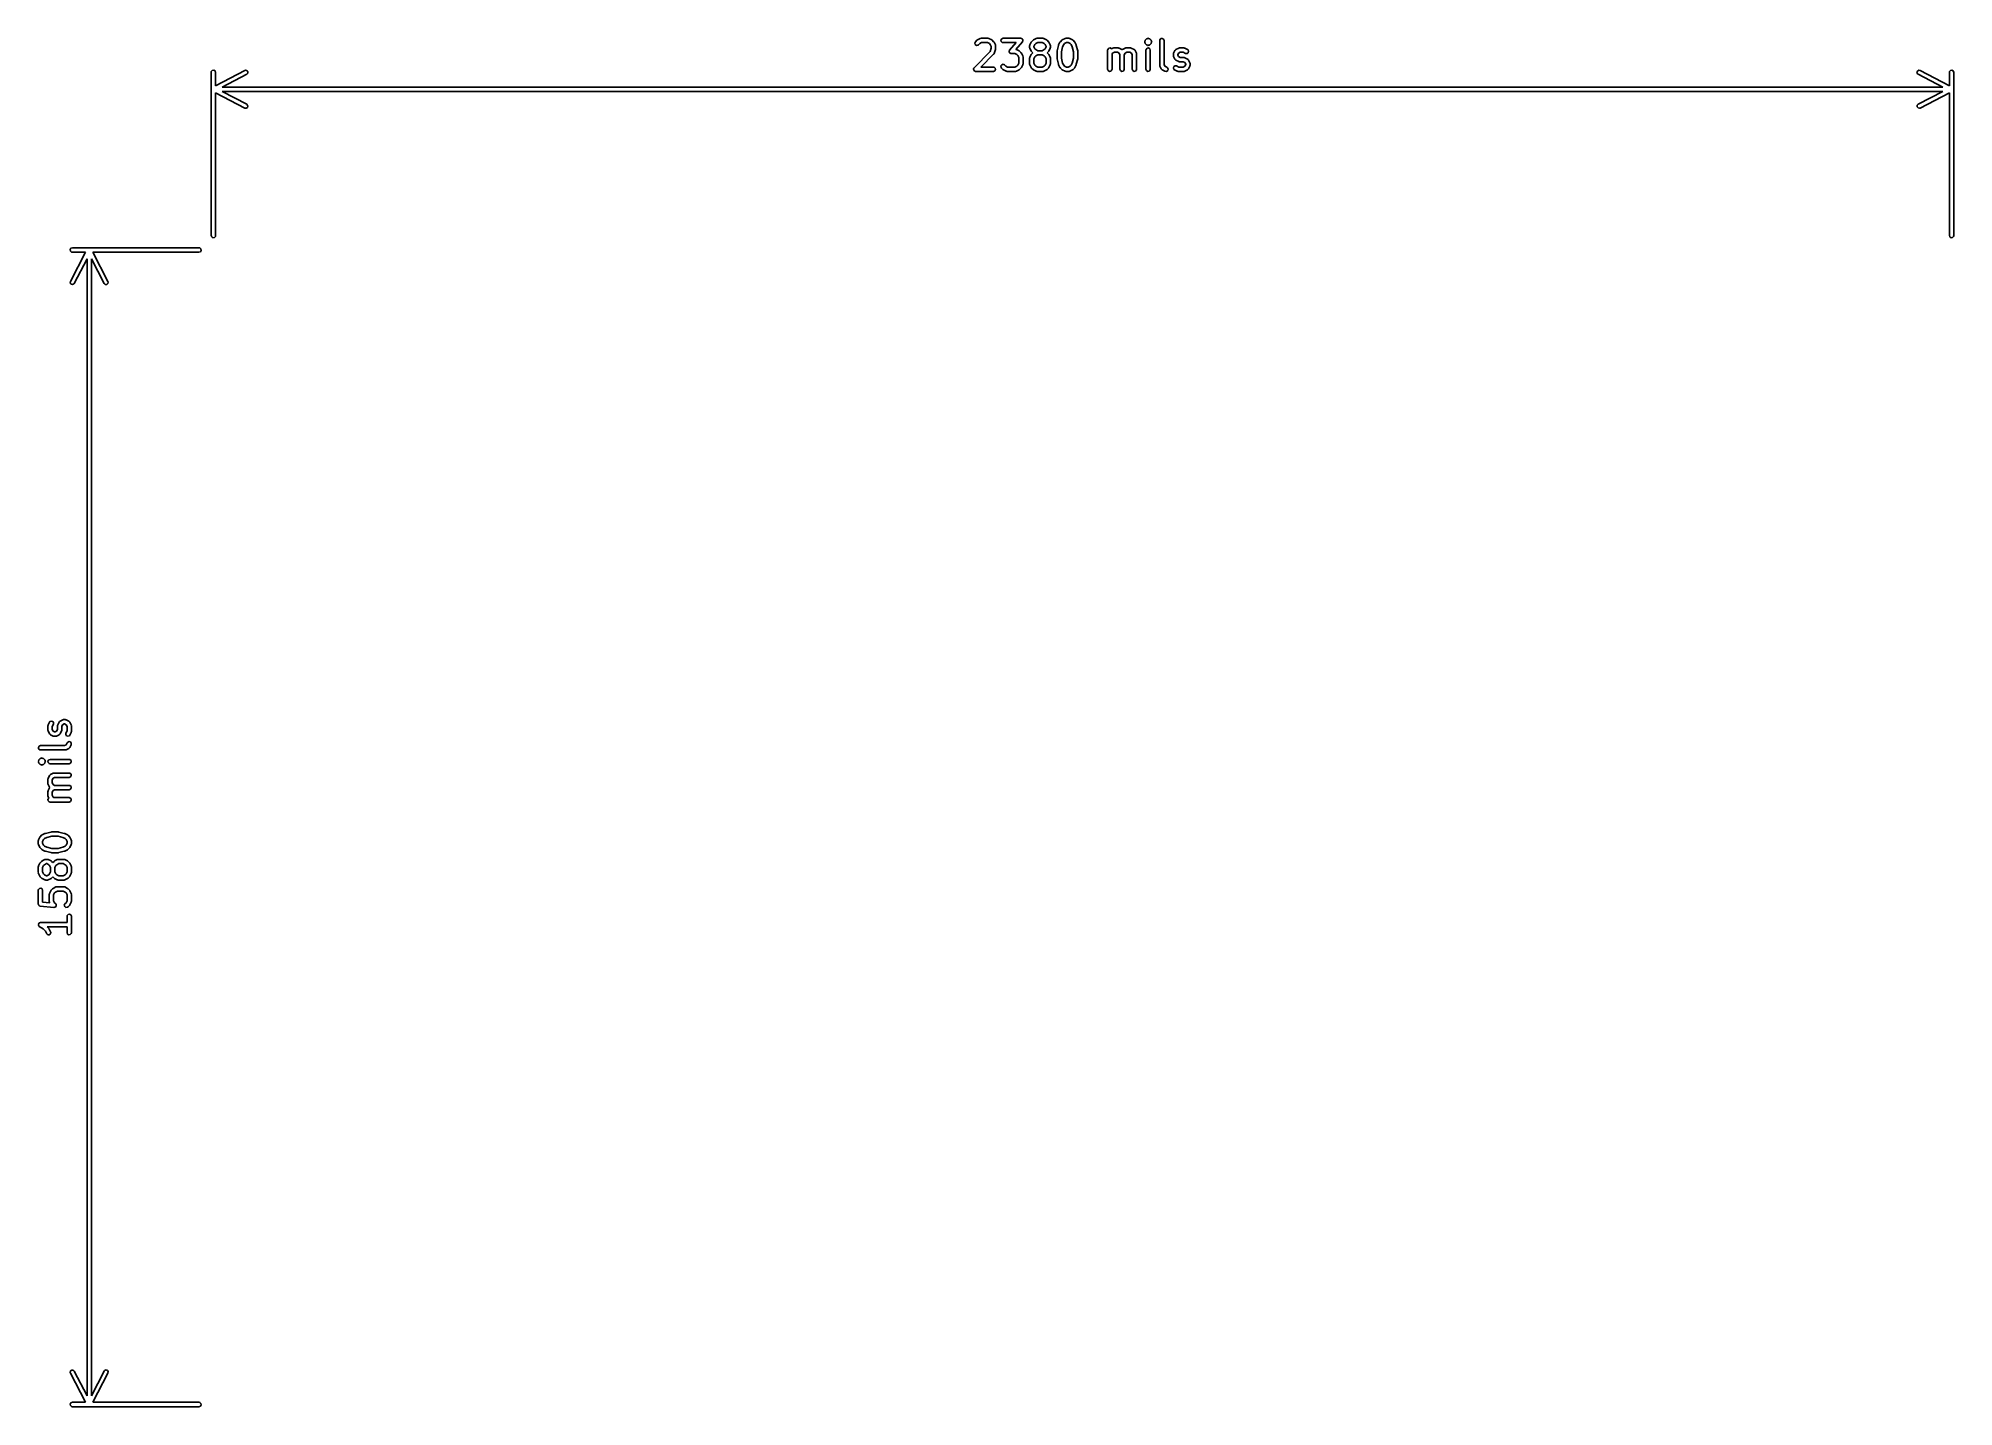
# Model space of a CAD drawing. Extents: x -0.03 to 2.59, y 0.21 to 2.08.
import ezdxf

# ---------------------------------------------------------------- set-up
doc = ezdxf.new("R2010")
doc.units = 0
doc.header["$MEASUREMENT"] = 0
doc.layers.add('BLACK', color=7, linetype='CONTINUOUS')

msp = doc.modelspace()

# ---------------------------------------------------------------- linework, layer by layer
at = {"layer": 'BLACK', "linetype": 'CONTINUOUS'}
for p, q in [((1.2527, 2.0732), (1.2536, 2.0751)), ((1.2532, 2.0713), (1.2527, 2.0732)), ((1.2536, 2.0751), (1.2554, 2.077)), ((1.2554, 2.077), (1.2562, 2.0775)), ((1.2562, 2.0775), (1.2599, 2.0794)), ((1.2562, 2.0775), (1.2562, 2.0775)), ((1.2593, 2.0724), (1.2577, 2.0709)), ((1.262, 2.0738), (1.2593, 2.0724)), ((1.2599, 2.0794), (1.2609, 2.0797)), ((1.2609, 2.0797), (1.2611, 2.0796)), ((1.2611, 2.0796), (1.2613, 2.0797)), ((1.2613, 2.0797), (1.2706, 2.0797)), ((1.2699, 2.0738), (1.262, 2.0738)), ((1.2726, 2.0724), (1.2699, 2.0738)), ((1.2706, 2.0797), (1.2716, 2.0795)), ((1.2716, 2.0795), (1.2718, 2.0794)), ((1.2718, 2.0794), (1.272, 2.0794)), ((1.272, 2.0794), (1.2757, 2.0775)), ((1.2738, 2.0712), (1.2726, 2.0724)), ((1.2757, 2.0775), (1.2764, 2.077)), ((1.2764, 2.077), (1.2765, 2.077)), ((1.2765, 2.077), (1.2784, 2.0751)), ((1.2784, 2.0751), (1.2789, 2.0743)), ((1.2789, 2.0743), (1.2789, 2.0743)), ((1.2789, 2.0743), (1.2808, 2.0706)), ((1.2884, 2.0772), (1.2894, 2.079)), ((1.2887, 2.0753), (1.2884, 2.0772)), ((1.2902, 2.074), (1.2887, 2.0753)), ((1.2894, 2.079), (1.2913, 2.0797)), ((1.2913, 2.0738), (1.2902, 2.074)), ((1.2913, 2.0797), (1.3156, 2.0797)), ((1.3091, 2.0738), (1.2913, 2.0738)), ((1.3003, 2.0637), (1.3091, 2.0738)), ((1.3179, 2.0748), (1.3089, 2.0646)), ((1.3156, 2.0797), (1.3161, 2.0796)), ((1.3161, 2.0796), (1.3162, 2.0796)), ((1.3162, 2.0796), (1.3163, 2.0796)), ((1.3163, 2.0796), (1.3167, 2.0795)), ((1.3167, 2.0795), (1.3173, 2.079)), ((1.3173, 2.079), (1.3179, 2.0786)), ((1.3179, 2.0786), (1.318, 2.0784)), ((1.3181, 2.0755), (1.3179, 2.0748)), ((1.318, 2.0784), (1.3182, 2.0782)), ((1.3185, 2.0762), (1.3181, 2.0755)), ((1.3182, 2.0782), (1.3183, 2.0774)), ((1.3183, 2.0774), (1.3186, 2.0767)), ((1.3186, 2.0767), (1.3185, 2.0765)), ((1.3185, 2.0765), (1.3185, 2.0762)), ((1.328, 2.0706), (1.3299, 2.0743)), ((1.3299, 2.0743), (1.3304, 2.075)), ((1.3304, 2.0751), (1.3323, 2.077)), ((1.3304, 2.075), (1.3304, 2.0751)), ((1.3323, 2.077), (1.333, 2.0775)), ((1.333, 2.0775), (1.3331, 2.0775)), ((1.3331, 2.0775), (1.3368, 2.0794)), ((1.3361, 2.0724), (1.3349, 2.0712)), ((1.3388, 2.0738), (1.3361, 2.0724)), ((1.3368, 2.0794), (1.3378, 2.0797)), ((1.3378, 2.0797), (1.338, 2.0796)), ((1.338, 2.0796), (1.3381, 2.0797)), ((1.3381, 2.0797), (1.3456, 2.0797)), ((1.3449, 2.0738), (1.3388, 2.0738)), ((1.3476, 2.0724), (1.3449, 2.0738)), ((1.3456, 2.0797), (1.3466, 2.0795)), ((1.3466, 2.0795), (1.3468, 2.0794)), ((1.3468, 2.0794), (1.347, 2.0794)), ((1.347, 2.0794), (1.3507, 2.0775)), ((1.3488, 2.0712), (1.3476, 2.0724)), ((1.3507, 2.0775), (1.3514, 2.077)), ((1.3514, 2.077), (1.3515, 2.077)), ((1.3515, 2.077), (1.3533, 2.0751)), ((1.3533, 2.0751), (1.3538, 2.0743)), ((1.3538, 2.0743), (1.3539, 2.0743)), ((1.3539, 2.0743), (1.3558, 2.0706)), ((1.3674, 2.0706), (1.3692, 2.0743)), ((1.3692, 2.0743), (1.3698, 2.075)), ((1.3698, 2.0751), (1.3717, 2.077)), ((1.3698, 2.075), (1.3698, 2.0751)), ((1.3717, 2.077), (1.3724, 2.0775)), ((1.3724, 2.0775), (1.3762, 2.0794)), ((1.3724, 2.0775), (1.3724, 2.0775)), ((1.3755, 2.0724), (1.3743, 2.0712)), ((1.3782, 2.0738), (1.3755, 2.0724)), ((1.3762, 2.0794), (1.3772, 2.0797)), ((1.3772, 2.0797), (1.3773, 2.0796)), ((1.3773, 2.0796), (1.3775, 2.0797)), ((1.3775, 2.0797), (1.3813, 2.0797)), ((1.3806, 2.0738), (1.3782, 2.0738)), ((1.3833, 2.0724), (1.3806, 2.0738)), ((1.3813, 2.0797), (1.3823, 2.0795)), ((1.3823, 2.0795), (1.3824, 2.0794)), ((1.3824, 2.0794), (1.3826, 2.0794)), ((1.3826, 2.0794), (1.3863, 2.0775)), ((1.3844, 2.0712), (1.3833, 2.0724)), ((1.3863, 2.0775), (1.387, 2.077)), ((1.387, 2.077), (1.3871, 2.077)), ((1.3871, 2.077), (1.389, 2.0751)), ((1.389, 2.0751), (1.3895, 2.0743)), ((1.3895, 2.0743), (1.3895, 2.0743)), ((1.3895, 2.0743), (1.3914, 2.0706)), ((1.4852, 2.0751), (1.4853, 2.0754)), ((1.4854, 2.0744), (1.4852, 2.0751)), ((1.4853, 2.0756), (1.4857, 2.0763)), ((1.4853, 2.0754), (1.4853, 2.0756)), ((1.4854, 2.0736), (1.4854, 2.0744)), ((1.4857, 2.0733), (1.4854, 2.0736)), ((1.4857, 2.0763), (1.486, 2.077)), ((1.4857, 2.0732), (1.4857, 2.0733)), ((1.4858, 2.0731), (1.4857, 2.0732)), ((1.486, 2.0728), (1.4858, 2.0731)), ((1.486, 2.077), (1.4879, 2.0788)), ((1.4879, 2.0709), (1.486, 2.0728)), ((1.4879, 2.0788), (1.4882, 2.0791)), ((1.4882, 2.0791), (1.4883, 2.0792)), ((1.4883, 2.0792), (1.4884, 2.0792)), ((1.4884, 2.0792), (1.4885, 2.0793)), ((1.4884, 2.0792), (1.4884, 2.0792)), ((1.4885, 2.0793), (1.4886, 2.0793)), ((1.4886, 2.0793), (1.4887, 2.0794)), ((1.4887, 2.0794), (1.4895, 2.0795)), ((1.4895, 2.0795), (1.4903, 2.0797)), ((1.4903, 2.0797), (1.4904, 2.0796)), ((1.4904, 2.0796), (1.4905, 2.0796)), ((1.4905, 2.0796), (1.4906, 2.0796)), ((1.4906, 2.0796), (1.4908, 2.0796)), ((1.4908, 2.0796), (1.4914, 2.0791)), ((1.4914, 2.0791), (1.4921, 2.0788)), ((1.4921, 2.0788), (1.4939, 2.077)), ((1.4939, 2.0728), (1.4921, 2.0709)), ((1.4939, 2.077), (1.4942, 2.0766)), ((1.4943, 2.0735), (1.4939, 2.0728)), ((1.4942, 2.0766), (1.4943, 2.0766)), ((1.4943, 2.0766), (1.4943, 2.0764)), ((1.4943, 2.0764), (1.4945, 2.0761)), ((1.4947, 2.0741), (1.4943, 2.0735)), ((1.4945, 2.0761), (1.4946, 2.0753)), ((1.4946, 2.0753), (1.4948, 2.0746)), ((1.4948, 2.0746), (1.4947, 2.0744)), ((1.4947, 2.0744), (1.4947, 2.0741)), ((1.5058, 2.0767), (1.506, 2.0777)), ((1.5058, 2.043), (1.5058, 2.0767)), ((1.506, 2.0777), (1.5073, 2.0793)), ((1.5073, 2.0793), (1.5092, 2.0796)), ((1.5092, 2.0796), (1.511, 2.0786)), ((1.511, 2.0786), (1.5117, 2.0767)), ((1.5117, 2.0767), (1.5117, 2.0437)), ((1.2517, 2.0395), (1.2737, 2.0615)), ((1.2549, 2.0701), (1.2532, 2.0713)), ((1.2569, 2.0703), (1.2549, 2.0701)), ((1.2577, 2.0709), (1.2569, 2.0703)), ((1.2784, 2.0578), (1.2609, 2.0403)), ((1.2737, 2.0615), (1.2752, 2.066)), ((1.2752, 2.0685), (1.2738, 2.0712)), ((1.2752, 2.066), (1.2752, 2.0685)), ((1.2786, 2.058), (1.2784, 2.0579)), ((1.2784, 2.0579), (1.2784, 2.0578)), ((1.2791, 2.0589), (1.2786, 2.058)), ((1.2809, 2.0646), (1.2791, 2.0589)), ((1.2808, 2.0706), (1.2811, 2.0696)), ((1.2811, 2.0655), (1.2809, 2.0646)), ((1.2809, 2.0646), (1.2809, 2.0646)), ((1.2811, 2.0696), (1.281, 2.0694)), ((1.281, 2.0694), (1.2811, 2.0692)), ((1.2811, 2.0692), (1.2811, 2.0655)), ((1.2996, 2.0623), (1.3, 2.0629)), ((1.2996, 2.062), (1.2996, 2.0623)), ((1.2996, 2.0618), (1.2996, 2.062)), ((1.2998, 2.061), (1.2996, 2.0618)), ((1.2999, 2.0603), (1.2998, 2.061)), ((1.3001, 2.0601), (1.2999, 2.0603)), ((1.3, 2.0629), (1.3003, 2.0637)), ((1.3002, 2.0599), (1.3001, 2.0601)), ((1.3009, 2.0595), (1.3002, 2.0599)), ((1.3015, 2.059), (1.3009, 2.0595)), ((1.3018, 2.0589), (1.3015, 2.059)), ((1.3019, 2.0588), (1.3018, 2.0589)), ((1.3021, 2.0589), (1.3019, 2.0588)), ((1.3025, 2.0588), (1.3021, 2.0589)), ((1.3074, 2.0588), (1.3025, 2.0588)), ((1.3101, 2.0574), (1.3074, 2.0588)), ((1.3089, 2.0646), (1.3092, 2.0645)), ((1.3092, 2.0645), (1.3093, 2.0644)), ((1.3093, 2.0644), (1.3095, 2.0644)), ((1.3095, 2.0644), (1.3132, 2.0625)), ((1.3113, 2.0562), (1.3101, 2.0574)), ((1.3127, 2.0535), (1.3113, 2.0562)), ((1.3127, 2.0456), (1.3127, 2.0535)), ((1.3132, 2.0625), (1.3139, 2.062)), ((1.3139, 2.062), (1.314, 2.0619)), ((1.314, 2.0619), (1.3158, 2.0601)), ((1.3158, 2.0601), (1.3163, 2.0594)), ((1.3163, 2.0594), (1.3164, 2.0593)), ((1.3164, 2.0593), (1.3183, 2.0556)), ((1.3183, 2.0556), (1.3186, 2.0546)), ((1.3186, 2.0546), (1.3185, 2.0544)), ((1.3185, 2.0544), (1.3186, 2.0542)), ((1.3186, 2.0542), (1.3186, 2.0449)), ((1.3277, 2.0692), (1.3279, 2.0703)), ((1.3277, 2.0674), (1.3277, 2.0692)), ((1.3277, 2.0672), (1.3277, 2.0674)), ((1.3277, 2.067), (1.3277, 2.0672)), ((1.328, 2.0661), (1.3277, 2.067)), ((1.3277, 2.0524), (1.3279, 2.0534)), ((1.3277, 2.0449), (1.3277, 2.0524)), ((1.3279, 2.0703), (1.328, 2.0704)), ((1.3279, 2.0534), (1.328, 2.0535)), ((1.328, 2.0704), (1.328, 2.0706)), ((1.3299, 2.0623), (1.328, 2.0661)), ((1.328, 2.0537), (1.3299, 2.0574)), ((1.328, 2.0535), (1.328, 2.0537)), ((1.3304, 2.0615), (1.3299, 2.0623)), ((1.3299, 2.0623), (1.3299, 2.0623)), ((1.3299, 2.0574), (1.3304, 2.0581)), ((1.3321, 2.0599), (1.3304, 2.0615)), ((1.3304, 2.0582), (1.3321, 2.0599)), ((1.3304, 2.0581), (1.3304, 2.0582)), ((1.3349, 2.0712), (1.3336, 2.0685)), ((1.3336, 2.0685), (1.3336, 2.0681)), ((1.3336, 2.0681), (1.3349, 2.0654)), ((1.3349, 2.0544), (1.3336, 2.0517)), ((1.3336, 2.0517), (1.3336, 2.0456)), ((1.3349, 2.0654), (1.3361, 2.0642)), ((1.3361, 2.0556), (1.3349, 2.0544)), ((1.3361, 2.0642), (1.3388, 2.0628)), ((1.3388, 2.0569), (1.3361, 2.0556)), ((1.3388, 2.0628), (1.3449, 2.0628)), ((1.3449, 2.0569), (1.3388, 2.0569)), ((1.3449, 2.0628), (1.3476, 2.0642)), ((1.3476, 2.0556), (1.3449, 2.0569)), ((1.3476, 2.0642), (1.3488, 2.0654)), ((1.3488, 2.0544), (1.3476, 2.0556)), ((1.3502, 2.0685), (1.3488, 2.0712)), ((1.3488, 2.0654), (1.3502, 2.0681)), ((1.3502, 2.0517), (1.3488, 2.0544)), ((1.3502, 2.0681), (1.3502, 2.0685)), ((1.3502, 2.0456), (1.3502, 2.0517)), ((1.3533, 2.0615), (1.3517, 2.0599)), ((1.3517, 2.0599), (1.3533, 2.0582)), ((1.3534, 2.0616), (1.3533, 2.0615)), ((1.3533, 2.0582), (1.3538, 2.0575)), ((1.3539, 2.0623), (1.3534, 2.0616)), ((1.3538, 2.0575), (1.3539, 2.0574)), ((1.3558, 2.0661), (1.3539, 2.0623)), ((1.3539, 2.0574), (1.3558, 2.0537)), ((1.3558, 2.0706), (1.3561, 2.0696)), ((1.3559, 2.0664), (1.3558, 2.0662)), ((1.3558, 2.0662), (1.3558, 2.0661)), ((1.3558, 2.0537), (1.3561, 2.0527)), ((1.3561, 2.0674), (1.3559, 2.0664)), ((1.3561, 2.0696), (1.356, 2.0694)), ((1.356, 2.0694), (1.3561, 2.0692)), ((1.3561, 2.0527), (1.356, 2.0525)), ((1.356, 2.0525), (1.3561, 2.0524)), ((1.3561, 2.0692), (1.3561, 2.0674)), ((1.3561, 2.0524), (1.3561, 2.0449)), ((1.3652, 2.0617), (1.3653, 2.0623)), ((1.3652, 2.0524), (1.3652, 2.0617)), ((1.3652, 2.0522), (1.3652, 2.0524)), ((1.3653, 2.0516), (1.3652, 2.0522)), ((1.3653, 2.0625), (1.3671, 2.07)), ((1.3653, 2.0623), (1.3653, 2.0625)), ((1.3671, 2.0442), (1.3653, 2.0516)), ((1.3671, 2.07), (1.3674, 2.0704)), ((1.3674, 2.0704), (1.3674, 2.0706)), ((1.3728, 2.0682), (1.3711, 2.0614)), ((1.3711, 2.0614), (1.3711, 2.0527)), ((1.3711, 2.0527), (1.3728, 2.0459)), ((1.3743, 2.0712), (1.3728, 2.0682)), ((1.3728, 2.0459), (1.3743, 2.0429)), ((1.386, 2.0682), (1.3844, 2.0712)), ((1.3844, 2.0429), (1.386, 2.0459)), ((1.3877, 2.0614), (1.386, 2.0682)), ((1.386, 2.0459), (1.3877, 2.0527)), ((1.3877, 2.0527), (1.3877, 2.0614)), ((1.3914, 2.0706), (1.3915, 2.0701)), ((1.3915, 2.0701), (1.3916, 2.07)), ((1.3916, 2.07), (1.3935, 2.0625)), ((1.3935, 2.0516), (1.3916, 2.0442)), ((1.3935, 2.0625), (1.3935, 2.0619)), ((1.3935, 2.0619), (1.3936, 2.0617)), ((1.3936, 2.0524), (1.3935, 2.0518)), ((1.3935, 2.0518), (1.3935, 2.0516)), ((1.3936, 2.0617), (1.3936, 2.0524)), ((1.4345, 2.0636), (1.4347, 2.0646)), ((1.4345, 2.0374), (1.4345, 2.0636)), ((1.4347, 2.0646), (1.436, 2.0662)), ((1.436, 2.0662), (1.438, 2.0665)), ((1.438, 2.0665), (1.4398, 2.0655)), ((1.4398, 2.0653), (1.4418, 2.0663)), ((1.4398, 2.0655), (1.4398, 2.0653)), ((1.4411, 2.0593), (1.4405, 2.0586)), ((1.4405, 2.0586), (1.4405, 2.0374)), ((1.4438, 2.0607), (1.4411, 2.0593)), ((1.4418, 2.0663), (1.4428, 2.0665)), ((1.4428, 2.0665), (1.4429, 2.0665)), ((1.4429, 2.0665), (1.4431, 2.0666)), ((1.4431, 2.0666), (1.4487, 2.0666)), ((1.4481, 2.0607), (1.4438, 2.0607)), ((1.4503, 2.0595), (1.4481, 2.0607)), ((1.4487, 2.0666), (1.4498, 2.0664)), ((1.4498, 2.0664), (1.4499, 2.0663)), ((1.4499, 2.0663), (1.4501, 2.0663)), ((1.4501, 2.0663), (1.4538, 2.0644)), ((1.4514, 2.0573), (1.4503, 2.0595)), ((1.4514, 2.0374), (1.4514, 2.0573)), ((1.4538, 2.0644), (1.4544, 2.064)), ((1.4544, 2.064), (1.4546, 2.0641)), ((1.4546, 2.0641), (1.4549, 2.0644)), ((1.4549, 2.0644), (1.4587, 2.0663)), ((1.4584, 2.0595), (1.4573, 2.0573)), ((1.4573, 2.0573), (1.4573, 2.0374)), ((1.4607, 2.0607), (1.4584, 2.0595)), ((1.4587, 2.0663), (1.4596, 2.0665)), ((1.4596, 2.0665), (1.4598, 2.0665)), ((1.4598, 2.0665), (1.46, 2.0666)), ((1.46, 2.0666), (1.4656, 2.0666)), ((1.4649, 2.0607), (1.4607, 2.0607)), ((1.4672, 2.0595), (1.4649, 2.0607)), ((1.4656, 2.0666), (1.4666, 2.0664)), ((1.4666, 2.0664), (1.4668, 2.0663)), ((1.4668, 2.0663), (1.4669, 2.0663)), ((1.4669, 2.0663), (1.4707, 2.0644)), ((1.4683, 2.0573), (1.4672, 2.0595)), ((1.4683, 2.0374), (1.4683, 2.0573)), ((1.4707, 2.0644), (1.4715, 2.0638)), ((1.4715, 2.0638), (1.4717, 2.0634)), ((1.4717, 2.0634), (1.472, 2.0631)), ((1.472, 2.0631), (1.4739, 2.0593)), ((1.4739, 2.0593), (1.4742, 2.0583)), ((1.4742, 2.0583), (1.4741, 2.0582)), ((1.4741, 2.0582), (1.4742, 2.058)), ((1.4742, 2.058), (1.4742, 2.0374)), ((1.487, 2.0636), (1.4872, 2.0646)), ((1.487, 2.0374), (1.487, 2.0636)), ((1.4872, 2.0646), (1.4885, 2.0662)), ((1.4886, 2.0706), (1.4879, 2.0709)), ((1.4885, 2.0662), (1.4905, 2.0665)), ((1.4892, 2.0701), (1.4886, 2.0706)), ((1.4894, 2.0701), (1.4892, 2.0701)), ((1.4895, 2.0701), (1.4894, 2.0701)), ((1.4896, 2.0701), (1.4895, 2.0701)), ((1.4897, 2.0701), (1.4896, 2.0701)), ((1.4905, 2.0703), (1.4897, 2.0701)), ((1.4912, 2.0703), (1.4905, 2.0703)), ((1.4905, 2.0665), (1.4923, 2.0655)), ((1.4914, 2.0704), (1.4912, 2.0703)), ((1.4915, 2.0704), (1.4914, 2.0704)), ((1.4916, 2.0705), (1.4915, 2.0705)), ((1.4915, 2.0705), (1.4915, 2.0704)), ((1.4917, 2.0706), (1.4916, 2.0705)), ((1.4918, 2.0707), (1.4917, 2.0706)), ((1.4921, 2.0709), (1.4918, 2.0707)), ((1.4923, 2.0655), (1.4929, 2.0636)), ((1.4929, 2.0636), (1.4929, 2.0374)), ((1.5245, 2.058), (1.5247, 2.059)), ((1.5245, 2.0561), (1.5245, 2.058)), ((1.5246, 2.056), (1.5245, 2.0561)), ((1.5246, 2.0558), (1.5246, 2.056)), ((1.5248, 2.0548), (1.5246, 2.0558)), ((1.5247, 2.059), (1.5248, 2.0591)), ((1.5248, 2.0593), (1.5267, 2.0631)), ((1.5248, 2.0591), (1.5248, 2.0593)), ((1.5267, 2.0511), (1.5248, 2.0548)), ((1.5267, 2.0631), (1.5273, 2.0639)), ((1.527, 2.0507), (1.5267, 2.0511)), ((1.5272, 2.0503), (1.527, 2.0507)), ((1.528, 2.0497), (1.5272, 2.0503)), ((1.5273, 2.0639), (1.5277, 2.0641)), ((1.5277, 2.0641), (1.528, 2.0644)), ((1.528, 2.0644), (1.5318, 2.0663)), ((1.5318, 2.0478), (1.528, 2.0497)), ((1.5316, 2.0595), (1.5304, 2.0573)), ((1.5304, 2.0573), (1.5304, 2.0568)), ((1.5304, 2.0568), (1.5316, 2.0546)), ((1.5338, 2.0607), (1.5316, 2.0595)), ((1.5316, 2.0546), (1.5338, 2.0535)), ((1.5318, 2.0663), (1.5328, 2.0665)), ((1.532, 2.0478), (1.5318, 2.0478)), ((1.5321, 2.0477), (1.532, 2.0478)), ((1.5331, 2.0475), (1.5321, 2.0477)), ((1.5328, 2.0665), (1.5329, 2.0665)), ((1.5329, 2.0665), (1.5331, 2.0666)), ((1.5331, 2.0666), (1.5387, 2.0666)), ((1.538, 2.0475), (1.5331, 2.0475)), ((1.538, 2.0607), (1.5338, 2.0607)), ((1.5338, 2.0535), (1.5387, 2.0535)), ((1.5412, 2.0591), (1.538, 2.0607)), ((1.5403, 2.0464), (1.538, 2.0475)), ((1.5387, 2.0666), (1.5397, 2.0664)), ((1.5387, 2.0535), (1.5397, 2.0533)), ((1.5397, 2.0664), (1.5399, 2.0663)), ((1.5397, 2.0533), (1.5399, 2.0532)), ((1.5399, 2.0663), (1.54, 2.0663)), ((1.5399, 2.0532), (1.54, 2.0531)), ((1.54, 2.0663), (1.5438, 2.0644)), ((1.54, 2.0531), (1.5438, 2.0513)), ((1.5414, 2.0442), (1.5403, 2.0464)), ((1.5432, 2.0589), (1.5412, 2.0591)), ((1.5449, 2.06), (1.5432, 2.0589)), ((1.5438, 2.0644), (1.5446, 2.0638)), ((1.5438, 2.0513), (1.5446, 2.0507)), ((1.5446, 2.0638), (1.5454, 2.0619)), ((1.5446, 2.0507), (1.5448, 2.0502)), ((1.5448, 2.0502), (1.5451, 2.0499)), ((1.5454, 2.0619), (1.5449, 2.06)), ((1.5451, 2.0499), (1.547, 2.0462)), ((1.547, 2.0462), (1.5473, 2.0452)), ((0.207, 2.0331), (0.2072, 2.0341)), ((0.207, 1.8097), (0.207, 2.0331)), ((0.2072, 2.0341), (0.2085, 2.0356)), ((0.2085, 2.0356), (0.2105, 2.036)), ((0.2105, 2.036), (0.2123, 2.035)), ((0.2123, 2.035), (0.213, 2.0331)), ((0.213, 2.0149), (0.253, 2.0357)), ((0.213, 2.0331), (0.213, 2.0149)), ((0.2557, 2.0305), (0.2221, 2.013)), ((0.253, 2.0357), (0.254, 2.036)), ((0.254, 2.036), (0.2559, 2.0356)), ((0.2571, 2.032), (0.2557, 2.0305)), ((0.2559, 2.0356), (0.2572, 2.034)), ((0.2572, 2.034), (0.2571, 2.032)), ((1.2508, 2.0376), (1.2509, 2.0377)), ((1.2511, 2.0368), (1.2508, 2.0376)), ((1.2509, 2.0379), (1.2513, 2.0387)), ((1.2509, 2.0377), (1.2509, 2.0379)), ((1.2512, 2.0359), (1.2511, 2.0368)), ((1.2513, 2.0358), (1.2512, 2.0359)), ((1.2513, 2.0387), (1.2517, 2.0395)), ((1.2513, 2.0357), (1.2513, 2.0358)), ((1.2521, 2.0352), (1.2513, 2.0357)), ((1.2528, 2.0346), (1.2521, 2.0352)), ((1.2529, 2.0346), (1.2528, 2.0346)), ((1.253, 2.0345), (1.2529, 2.0346)), ((1.2531, 2.0345), (1.253, 2.0345)), ((1.2538, 2.0344), (1.2531, 2.0345)), ((1.2781, 2.0344), (1.2538, 2.0344)), ((1.2609, 2.0403), (1.2781, 2.0403)), ((1.2781, 2.0403), (1.2792, 2.0401)), ((1.28, 2.0351), (1.2781, 2.0344)), ((1.2792, 2.0401), (1.2807, 2.0389)), ((1.2811, 2.0369), (1.28, 2.0351)), ((1.2807, 2.0389), (1.2811, 2.0369)), ((1.2884, 2.0419), (1.2896, 2.0435)), ((1.2886, 2.0399), (1.2884, 2.0419)), ((1.2892, 2.039), (1.2886, 2.0399)), ((1.2911, 2.0372), (1.2892, 2.039)), ((1.2896, 2.0435), (1.2915, 2.0441)), ((1.2911, 2.0371), (1.2911, 2.0372)), ((1.2918, 2.0366), (1.2911, 2.0371)), ((1.2915, 2.0441), (1.2933, 2.0432)), ((1.2956, 2.0347), (1.2918, 2.0366)), ((1.2933, 2.0432), (1.2949, 2.0417)), ((1.2949, 2.0417), (1.2976, 2.0403)), ((1.2957, 2.0347), (1.2956, 2.0347)), ((1.2959, 2.0346), (1.2957, 2.0347)), ((1.2969, 2.0344), (1.2959, 2.0346)), ((1.3081, 2.0344), (1.2969, 2.0344)), ((1.2976, 2.0403), (1.3074, 2.0403)), ((1.3074, 2.0403), (1.3101, 2.0417)), ((1.3083, 2.0345), (1.3081, 2.0344)), ((1.3085, 2.0344), (1.3083, 2.0345)), ((1.3095, 2.0347), (1.3085, 2.0344)), ((1.3132, 2.0366), (1.3095, 2.0347)), ((1.3101, 2.0417), (1.3113, 2.0429)), ((1.3113, 2.0429), (1.3127, 2.0456)), ((1.3133, 2.0366), (1.3132, 2.0366)), ((1.314, 2.0372), (1.3133, 2.0366)), ((1.3158, 2.039), (1.314, 2.0372)), ((1.3159, 2.0391), (1.3158, 2.039)), ((1.3164, 2.0398), (1.3159, 2.0391)), ((1.3183, 2.0436), (1.3164, 2.0398)), ((1.3184, 2.0439), (1.3183, 2.0437)), ((1.3183, 2.0437), (1.3183, 2.0436)), ((1.3186, 2.0449), (1.3184, 2.0439)), ((1.3277, 2.0447), (1.3277, 2.0449)), ((1.3277, 2.0445), (1.3277, 2.0447)), ((1.328, 2.0436), (1.3277, 2.0445)), ((1.3299, 2.0398), (1.328, 2.0436)), ((1.3304, 2.039), (1.3299, 2.0398)), ((1.3299, 2.0398), (1.3299, 2.0398)), ((1.3323, 2.0372), (1.3304, 2.039)), ((1.3323, 2.0371), (1.3323, 2.0372)), ((1.3331, 2.0366), (1.3323, 2.0371)), ((1.3368, 2.0347), (1.3331, 2.0366)), ((1.3336, 2.0456), (1.3349, 2.0429)), ((1.3349, 2.0429), (1.3361, 2.0417)), ((1.3361, 2.0417), (1.3388, 2.0403)), ((1.337, 2.0347), (1.3368, 2.0347)), ((1.3371, 2.0346), (1.337, 2.0347)), ((1.3381, 2.0344), (1.3371, 2.0346)), ((1.3456, 2.0344), (1.3381, 2.0344)), ((1.3388, 2.0403), (1.3449, 2.0403)), ((1.3449, 2.0403), (1.3476, 2.0417)), ((1.3458, 2.0345), (1.3456, 2.0344)), ((1.346, 2.0344), (1.3458, 2.0345)), ((1.347, 2.0347), (1.346, 2.0344)), ((1.3507, 2.0366), (1.347, 2.0347)), ((1.3476, 2.0417), (1.3488, 2.0429)), ((1.3488, 2.0429), (1.3502, 2.0456)), ((1.3515, 2.0372), (1.3507, 2.0366)), ((1.3507, 2.0366), (1.3507, 2.0366)), ((1.3533, 2.039), (1.3515, 2.0372)), ((1.3534, 2.0391), (1.3533, 2.039)), ((1.3539, 2.0398), (1.3534, 2.0391)), ((1.3558, 2.0436), (1.3539, 2.0398)), ((1.3559, 2.0439), (1.3558, 2.0437)), ((1.3558, 2.0437), (1.3558, 2.0436)), ((1.3561, 2.0449), (1.3559, 2.0439)), ((1.3672, 2.044), (1.3671, 2.0442)), ((1.3674, 2.0436), (1.3672, 2.044)), ((1.3692, 2.0398), (1.3674, 2.0436)), ((1.3693, 2.0398), (1.3692, 2.0398)), ((1.3698, 2.039), (1.3693, 2.0398)), ((1.3717, 2.0372), (1.3698, 2.039)), ((1.3717, 2.0371), (1.3717, 2.0372)), ((1.3724, 2.0366), (1.3717, 2.0371)), ((1.3762, 2.0347), (1.3724, 2.0366)), ((1.3743, 2.0429), (1.3755, 2.0417)), ((1.3755, 2.0417), (1.3782, 2.0403)), ((1.3764, 2.0347), (1.3762, 2.0347)), ((1.3765, 2.0346), (1.3764, 2.0347)), ((1.3775, 2.0344), (1.3765, 2.0346)), ((1.3813, 2.0344), (1.3775, 2.0344)), ((1.3782, 2.0403), (1.3806, 2.0403)), ((1.3806, 2.0403), (1.3833, 2.0417)), ((1.3814, 2.0345), (1.3813, 2.0344)), ((1.3816, 2.0344), (1.3814, 2.0345)), ((1.3826, 2.0347), (1.3816, 2.0344)), ((1.3863, 2.0366), (1.3826, 2.0347)), ((1.3833, 2.0417), (1.3844, 2.0429)), ((1.3864, 2.0366), (1.3863, 2.0366)), ((1.3871, 2.0372), (1.3864, 2.0366)), ((1.389, 2.039), (1.3871, 2.0372)), ((1.3895, 2.0398), (1.389, 2.0391)), ((1.389, 2.0391), (1.389, 2.039)), ((1.3914, 2.0436), (1.3895, 2.0398)), ((1.3916, 2.0442), (1.3914, 2.0437)), ((1.3914, 2.0437), (1.3914, 2.0436)), ((1.4352, 2.0355), (1.4345, 2.0374)), ((1.437, 2.0345), (1.4352, 2.0355)), ((1.439, 2.0348), (1.437, 2.0345)), ((1.4403, 2.0364), (1.439, 2.0348)), ((1.4405, 2.0374), (1.4403, 2.0364)), ((1.4521, 2.0355), (1.4514, 2.0374)), ((1.4539, 2.0345), (1.4521, 2.0355)), ((1.4558, 2.0348), (1.4539, 2.0345)), ((1.4571, 2.0364), (1.4558, 2.0348)), ((1.4573, 2.0374), (1.4571, 2.0364)), ((1.469, 2.0355), (1.4683, 2.0374)), ((1.4707, 2.0345), (1.469, 2.0355)), ((1.4727, 2.0348), (1.4707, 2.0345)), ((1.474, 2.0364), (1.4727, 2.0348)), ((1.4742, 2.0374), (1.474, 2.0364)), ((1.4877, 2.0355), (1.487, 2.0374)), ((1.4895, 2.0345), (1.4877, 2.0355)), ((1.4915, 2.0348), (1.4895, 2.0345)), ((1.4928, 2.0364), (1.4915, 2.0348)), ((1.4929, 2.0374), (1.4928, 2.0364)), ((1.5058, 2.0428), (1.5058, 2.043)), ((1.5058, 2.0427), (1.5058, 2.0428)), ((1.5061, 2.0417), (1.5058, 2.0427)), ((1.508, 2.0379), (1.5061, 2.0417)), ((1.5083, 2.0376), (1.508, 2.0379)), ((1.5085, 2.0372), (1.5083, 2.0376)), ((1.5093, 2.0366), (1.5085, 2.0372)), ((1.513, 2.0347), (1.5093, 2.0366)), ((1.5117, 2.0437), (1.5128, 2.0414)), ((1.5128, 2.0414), (1.5157, 2.04)), ((1.5151, 2.0345), (1.513, 2.0347)), ((1.5167, 2.0356), (1.5151, 2.0345)), ((1.5157, 2.04), (1.5165, 2.0394)), ((1.5165, 2.0394), (1.5173, 2.0375)), ((1.5173, 2.0375), (1.5167, 2.0356)), ((1.5245, 2.0391), (1.5251, 2.041)), ((1.5253, 2.0372), (1.5245, 2.0391)), ((1.5251, 2.041), (1.5268, 2.0421)), ((1.5262, 2.0366), (1.5253, 2.0372)), ((1.5299, 2.0347), (1.5262, 2.0366)), ((1.5268, 2.0421), (1.5288, 2.0419)), ((1.5288, 2.0419), (1.5319, 2.0403)), ((1.5301, 2.0347), (1.5299, 2.0347)), ((1.5302, 2.0346), (1.5301, 2.0347)), ((1.5312, 2.0344), (1.5302, 2.0346)), ((1.5387, 2.0344), (1.5312, 2.0344)), ((1.5319, 2.0403), (1.538, 2.0403)), ((1.538, 2.0403), (1.5403, 2.0414)), ((1.5389, 2.0345), (1.5387, 2.0344)), ((1.5391, 2.0344), (1.5389, 2.0345)), ((1.54, 2.0347), (1.5391, 2.0344)), ((1.5438, 2.0366), (1.54, 2.0347)), ((1.5403, 2.0414), (1.5414, 2.0437)), ((1.5414, 2.0437), (1.5414, 2.0442)), ((1.5441, 2.0369), (1.5438, 2.0366)), ((1.5445, 2.0371), (1.5441, 2.0369)), ((1.5451, 2.0379), (1.5445, 2.0371)), ((1.547, 2.0417), (1.5451, 2.0379)), ((1.5471, 2.042), (1.547, 2.0419)), ((1.547, 2.0419), (1.547, 2.0417)), ((1.5473, 2.043), (1.5471, 2.042)), ((1.5473, 2.0452), (1.5473, 2.045)), ((1.5473, 2.045), (1.5473, 2.0449)), ((1.5473, 2.0449), (1.5473, 2.043)), ((2.5427, 2.033), (2.5433, 2.0349)), ((2.5435, 2.0311), (2.5427, 2.033)), ((2.5433, 2.0349), (2.545, 2.036)), ((2.5443, 2.0305), (2.5435, 2.0311)), ((2.5779, 2.013), (2.5443, 2.0305)), ((2.545, 2.036), (2.547, 2.0357)), ((2.547, 2.0357), (2.5871, 2.0149)), ((2.5871, 2.0331), (2.5872, 2.0341)), ((2.5871, 2.0149), (2.5871, 2.0331)), ((2.5872, 2.0341), (2.5885, 2.0356)), ((2.5885, 2.0356), (2.5905, 2.036)), ((2.5905, 2.036), (2.5923, 2.035)), ((2.5923, 2.035), (2.593, 2.0331)), ((2.593, 2.0331), (2.593, 1.8097)), ((0.253, 1.9843), (0.213, 2.0051)), ((0.213, 2.0051), (0.213, 1.8097)), ((0.2221, 2.013), (2.5779, 2.013)), ((2.5779, 2.0071), (0.2221, 2.0071)), ((0.2221, 2.0071), (0.2557, 1.9895)), ((2.5443, 1.9895), (2.5779, 2.0071)), ((2.5871, 2.0051), (2.547, 1.9843)), ((2.5871, 1.8097), (2.5871, 2.0051)), ((0.255, 1.984), (0.253, 1.9843)), ((0.2567, 1.9851), (0.255, 1.984)), ((0.2557, 1.9895), (0.2565, 1.9889)), ((0.2565, 1.9889), (0.2573, 1.987)), ((0.2573, 1.987), (0.2567, 1.9851)), ((2.5428, 1.986), (2.5429, 1.988)), ((2.5441, 1.9844), (2.5428, 1.986)), ((2.5429, 1.988), (2.5443, 1.9895)), ((2.546, 1.984), (2.5441, 1.9844)), ((2.547, 1.9843), (2.546, 1.984)), ((0.2077, 1.8078), (0.207, 1.8097)), ((0.213, 1.8097), (0.2128, 1.8087)), ((2.5877, 1.8078), (2.5871, 1.8097)), ((2.593, 1.8097), (2.5928, 1.8087)), ((0.014, 1.7905), (0.015, 1.7923)), ((0.0144, 1.7885), (0.014, 1.7905)), ((0.0143, 1.747), (0.0351, 1.7871)), ((0.0159, 1.7872), (0.0144, 1.7885)), ((0.015, 1.7923), (0.0169, 1.793)), ((0.0169, 1.7871), (0.0159, 1.7872)), ((0.0169, 1.793), (0.1903, 1.793)), ((0.0351, 1.7871), (0.0169, 1.7871)), ((0.1903, 1.7871), (0.0449, 1.7871)), ((0.0449, 1.7871), (0.0657, 1.747)), ((0.1903, 1.793), (0.1913, 1.7928)), ((0.1922, 1.7877), (0.1903, 1.7871)), ((0.1913, 1.7928), (0.1929, 1.7915)), ((0.1932, 1.7895), (0.1922, 1.7877)), ((0.1929, 1.7915), (0.1932, 1.7895)), ((0.2095, 1.8068), (0.2077, 1.8078)), ((0.2115, 1.8071), (0.2095, 1.8068)), ((0.2128, 1.8087), (0.2115, 1.8071)), ((2.5895, 1.8068), (2.5877, 1.8078)), ((2.5915, 1.8071), (2.5895, 1.8068)), ((2.5928, 1.8087), (2.5915, 1.8071)), ((0.037, 1.7779), (0.0195, 1.7443)), ((0.037, 0.2221), (0.037, 1.7779)), ((0.0605, 1.7443), (0.043, 1.7779)), ((0.043, 1.7779), (0.043, 0.2221)), ((0.014, 1.745), (0.0143, 1.747)), ((0.0151, 1.7433), (0.014, 1.745)), ((0.017, 1.7427), (0.0151, 1.7433)), ((0.0189, 1.7435), (0.017, 1.7427)), ((0.0195, 1.7443), (0.0189, 1.7435)), ((0.062, 1.7429), (0.0605, 1.7443)), ((0.064, 1.7428), (0.062, 1.7429)), ((0.0656, 1.7441), (0.064, 1.7428)), ((0.066, 1.746), (0.0656, 1.7441)), ((0.0657, 1.747), (0.066, 1.746)), ((-0.0166, 1.1387), (-0.0164, 1.1397)), ((-0.0166, 1.1331), (-0.0166, 1.1387)), ((-0.0165, 1.1329), (-0.0166, 1.1331)), ((-0.0165, 1.1328), (-0.0165, 1.1329)), ((-0.0163, 1.1318), (-0.0165, 1.1328)), ((-0.0164, 1.1397), (-0.0163, 1.1399)), ((-0.0163, 1.1401), (-0.0144, 1.1438)), ((-0.0163, 1.1399), (-0.0163, 1.1401)), ((-0.0144, 1.128), (-0.0163, 1.1318)), ((-0.0144, 1.1438), (-0.0138, 1.1446)), ((-0.0141, 1.1277), (-0.0144, 1.128)), ((-0.0138, 1.1446), (-0.0119, 1.1454)), ((-0.0119, 1.1454), (-0.01, 1.1448)), ((-0.0091, 1.1412), (-0.0107, 1.138)), ((-0.0107, 1.138), (-0.0107, 1.1338)), ((-0.0107, 1.1338), (-0.0095, 1.1316)), ((-0.01, 1.1448), (-0.0089, 1.1432)), ((-0.0095, 1.1316), (-0.0073, 1.1304)), ((-0.0089, 1.1432), (-0.0091, 1.1412)), ((-0.0073, 1.1304), (-0.0068, 1.1304)), ((-0.0068, 1.1304), (-0.0046, 1.1316)), ((-0.0046, 1.1316), (-0.0034, 1.1338)), ((-0.0034, 1.1387), (-0.0033, 1.1397)), ((-0.0034, 1.1338), (-0.0034, 1.1387)), ((-0.0033, 1.1397), (-0.0032, 1.1399)), ((-0.0032, 1.1399), (-0.0031, 1.1401)), ((-0.0031, 1.1401), (-0.0013, 1.1438)), ((-0.0013, 1.1438), (-0.0006, 1.1446)), ((-0.0006, 1.1446), (-0.0002, 1.1448)), ((0.0003, 1.128), (-0.0003, 1.1272)), ((-0.0002, 1.1448), (0.0001, 1.1451)), ((0.0001, 1.1451), (0.0038, 1.147)), ((0.0021, 1.1318), (0.0003, 1.128)), ((0.0022, 1.132), (0.0021, 1.1318)), ((0.0023, 1.1321), (0.0022, 1.132)), ((0.0025, 1.1331), (0.0023, 1.1321)), ((0.0036, 1.1403), (0.0025, 1.138)), ((0.0025, 1.138), (0.0025, 1.1331)), ((0.0058, 1.1414), (0.0036, 1.1403)), ((0.0038, 1.147), (0.0048, 1.1473)), ((0.0048, 1.1473), (0.005, 1.1473)), ((0.005, 1.1473), (0.0051, 1.1473)), ((0.0051, 1.1473), (0.007, 1.1473)), ((0.0063, 1.1414), (0.0058, 1.1414)), ((0.0086, 1.1403), (0.0063, 1.1414)), ((0.007, 1.1473), (0.008, 1.1471)), ((0.0079, 1.1268), (0.0081, 1.1288)), ((0.008, 1.1471), (0.0082, 1.147)), ((0.0081, 1.1288), (0.0097, 1.1319)), ((0.0082, 1.147), (0.0083, 1.147)), ((0.0083, 1.147), (0.0121, 1.1451)), ((0.0097, 1.138), (0.0086, 1.1403)), ((0.0097, 1.1319), (0.0097, 1.138)), ((0.0121, 1.1451), (0.0129, 1.1445)), ((0.0129, 1.1445), (0.0131, 1.1441)), ((0.0131, 1.1441), (0.0134, 1.1438)), ((0.0134, 1.1438), (0.0153, 1.1401)), ((0.0153, 1.1299), (0.0134, 1.1262)), ((0.0153, 1.1401), (0.0156, 1.1391)), ((0.0154, 1.1302), (0.0153, 1.1301)), ((0.0153, 1.1301), (0.0153, 1.1299)), ((0.0156, 1.1312), (0.0154, 1.1302)), ((0.0156, 1.1391), (0.0155, 1.1389)), ((0.0155, 1.1389), (0.0156, 1.1387)), ((0.0156, 1.1387), (0.0156, 1.1312)), ((-0.0296, 1.1093), (-0.0286, 1.111)), ((-0.0293, 1.1073), (-0.0296, 1.1093)), ((-0.0277, 1.106), (-0.0293, 1.1073)), ((-0.0286, 1.111), (-0.0267, 1.1117)), ((-0.0267, 1.1058), (-0.0277, 1.106)), ((-0.0267, 1.1117), (0.0063, 1.1117)), ((0.007, 1.1058), (-0.0267, 1.1058)), ((-0.0139, 1.1273), (-0.0141, 1.1277)), ((-0.0131, 1.1267), (-0.0139, 1.1273)), ((-0.0093, 1.1248), (-0.0131, 1.1267)), ((-0.0091, 1.1248), (-0.0093, 1.1248)), ((-0.009, 1.1247), (-0.0091, 1.1248)), ((-0.008, 1.1245), (-0.009, 1.1247)), ((-0.0061, 1.1245), (-0.008, 1.1245)), ((-0.006, 1.1246), (-0.0061, 1.1245)), ((-0.0058, 1.1245), (-0.006, 1.1246)), ((-0.0048, 1.1248), (-0.0058, 1.1245)), ((-0.001, 1.1267), (-0.0048, 1.1248)), ((-0.0007, 1.127), (-0.001, 1.1267)), ((-0.0003, 1.1272), (-0.0007, 1.127)), ((0.0063, 1.1117), (0.0086, 1.1128)), ((0.0072, 1.1058), (0.007, 1.1058)), ((0.0073, 1.1058), (0.0072, 1.1058)), ((0.0083, 1.1061), (0.0073, 1.1058)), ((0.009, 1.1251), (0.0079, 1.1268)), ((0.0121, 1.108), (0.0083, 1.1061)), ((0.0086, 1.1128), (0.01, 1.1157)), ((0.0109, 1.1245), (0.009, 1.1251)), ((0.01, 1.1157), (0.0106, 1.1165)), ((0.0106, 1.1165), (0.0125, 1.1173)), ((0.0128, 1.1253), (0.0109, 1.1245)), ((0.0124, 1.1083), (0.0121, 1.108)), ((0.0128, 1.1085), (0.0124, 1.1083)), ((0.0125, 1.1173), (0.0144, 1.1167)), ((0.0134, 1.1262), (0.0128, 1.1253)), ((0.0134, 1.1093), (0.0128, 1.1085)), ((0.0153, 1.113), (0.0134, 1.1093)), ((0.0144, 1.1167), (0.0155, 1.1151)), ((0.0155, 1.1151), (0.0153, 1.113)), ((-0.0297, 1.0902), (-0.0296, 1.0904)), ((-0.0295, 1.0895), (-0.0297, 1.0902)), ((-0.0296, 1.0908), (-0.0292, 1.0914)), ((-0.0296, 1.0906), (-0.0296, 1.0908)), ((-0.0296, 1.0905), (-0.0296, 1.0906)), ((-0.0296, 1.0904), (-0.0296, 1.0905)), ((-0.0294, 1.0887), (-0.0295, 1.0895)), ((-0.0293, 1.0886), (-0.0294, 1.0887)), ((-0.0293, 1.0885), (-0.0293, 1.0886)), ((-0.0292, 1.0884), (-0.0293, 1.0885)), ((-0.0292, 1.0914), (-0.0288, 1.0921)), ((-0.0292, 1.0883), (-0.0292, 1.0884)), ((-0.0292, 1.0884), (-0.0292, 1.0884)), ((-0.0291, 1.0882), (-0.0292, 1.0883)), ((-0.0288, 1.0879), (-0.0291, 1.0882)), ((-0.0288, 1.0921), (-0.027, 1.0939)), ((-0.027, 1.086), (-0.0288, 1.0879)), ((-0.027, 1.0939), (-0.0266, 1.0942)), ((-0.0263, 1.0857), (-0.027, 1.086)), ((-0.0266, 1.0942), (-0.0266, 1.0943)), ((-0.0266, 1.0943), (-0.0264, 1.0943)), ((-0.0264, 1.0943), (-0.0261, 1.0945)), ((-0.0256, 1.0853), (-0.0263, 1.0857)), ((-0.0261, 1.0945), (-0.0253, 1.0946)), ((-0.0254, 1.0853), (-0.0256, 1.0853)), ((-0.0251, 1.0852), (-0.0254, 1.0853)), ((-0.0253, 1.0946), (-0.0246, 1.0948)), ((-0.0244, 1.0854), (-0.0251, 1.0852)), ((-0.0246, 1.0948), (-0.0244, 1.0947)), ((-0.0244, 1.0947), (-0.0241, 1.0947)), ((-0.0236, 1.0854), (-0.0244, 1.0854)), ((-0.0241, 1.0947), (-0.0235, 1.0943)), ((-0.0233, 1.0857), (-0.0236, 1.0854)), ((-0.0235, 1.0943), (-0.0228, 1.0939)), ((-0.0232, 1.0857), (-0.0233, 1.0857)), ((-0.0231, 1.0858), (-0.0232, 1.0857)), ((-0.0228, 1.086), (-0.0231, 1.0858)), ((-0.0228, 1.0939), (-0.0209, 1.0921)), ((-0.0209, 1.0879), (-0.0228, 1.086)), ((-0.0209, 1.0921), (-0.0207, 1.0918)), ((-0.0206, 1.0886), (-0.0209, 1.0879)), ((-0.0207, 1.0918), (-0.0206, 1.0917)), ((-0.0206, 1.0917), (-0.0205, 1.0916)), ((-0.0201, 1.0892), (-0.0206, 1.0886)), ((-0.0205, 1.0916), (-0.0205, 1.0916)), ((-0.0205, 1.0916), (-0.0204, 1.0915)), ((-0.0204, 1.0915), (-0.0204, 1.0914)), ((-0.0204, 1.0914), (-0.0203, 1.0912)), ((-0.0203, 1.0912), (-0.0202, 1.0905)), ((-0.0202, 1.0905), (-0.02, 1.0897)), ((-0.02, 1.0897), (-0.0201, 1.0896)), ((-0.0201, 1.0896), (-0.0201, 1.0895)), ((-0.0201, 1.0895), (-0.0201, 1.0894)), ((-0.0201, 1.0894), (-0.0201, 1.0892)), ((-0.0165, 1.0905), (-0.0155, 1.0922)), ((-0.0162, 1.0885), (-0.0165, 1.0905)), ((-0.0146, 1.0872), (-0.0162, 1.0885)), ((-0.0155, 1.0922), (-0.0136, 1.0929)), ((-0.0136, 1.087), (-0.0146, 1.0872)), ((-0.0136, 1.0929), (0.0126, 1.0929)), ((0.0126, 1.087), (-0.0136, 1.087)), ((0.0126, 1.0929), (0.0136, 1.0928)), ((0.0145, 1.0877), (0.0126, 1.087)), ((0.0136, 1.0928), (0.0152, 1.0915)), ((0.0155, 1.0895), (0.0145, 1.0877)), ((0.0152, 1.0915), (0.0155, 1.0895)), ((-0.0166, 1.0656), (-0.0164, 1.0666)), ((-0.0166, 1.06), (-0.0166, 1.0656)), ((-0.0165, 1.0598), (-0.0166, 1.06)), ((-0.0166, 1.0487), (-0.0164, 1.0497)), ((-0.0165, 1.0596), (-0.0165, 1.0598)), ((-0.0163, 1.0587), (-0.0165, 1.0596)), ((-0.0164, 1.0666), (-0.0163, 1.0668)), ((-0.0164, 1.0497), (-0.0163, 1.0499)), ((-0.0163, 1.0669), (-0.0144, 1.0707)), ((-0.0163, 1.0668), (-0.0163, 1.0669)), ((-0.0144, 1.0549), (-0.0163, 1.0587)), ((-0.0163, 1.0501), (-0.0144, 1.0538)), ((-0.0163, 1.0499), (-0.0163, 1.0501)), ((-0.0144, 1.0707), (-0.0138, 1.0715)), ((-0.0141, 1.0546), (-0.0144, 1.0549)), ((-0.0144, 1.0538), (-0.014, 1.0544)), ((-0.014, 1.0544), (-0.0141, 1.0546)), ((-0.0138, 1.0715), (-0.0134, 1.0717)), ((-0.0134, 1.0717), (-0.0131, 1.072)), ((-0.0131, 1.072), (-0.0093, 1.0739)), ((-0.0095, 1.0672), (-0.0107, 1.0649)), ((-0.0107, 1.0649), (-0.0107, 1.0607)), ((-0.0107, 1.0607), (-0.0095, 1.0584)), ((-0.0095, 1.0503), (-0.0107, 1.048)), ((-0.0073, 1.0683), (-0.0095, 1.0672)), ((-0.0095, 1.0584), (-0.0073, 1.0573)), ((-0.0073, 1.0514), (-0.0095, 1.0503)), ((-0.0093, 1.0739), (-0.0083, 1.0742)), ((-0.0083, 1.0742), (-0.0082, 1.0741)), ((-0.0082, 1.0741), (-0.008, 1.0742)), ((-0.008, 1.0742), (0.0126, 1.0742)), ((0.0126, 1.0683), (-0.0073, 1.0683)), ((-0.0073, 1.0573), (0.0126, 1.0573)), ((0.0126, 1.0514), (-0.0073, 1.0514)), ((0.0126, 1.0742), (0.0136, 1.074)), ((0.0145, 1.069), (0.0126, 1.0683)), ((0.0126, 1.0573), (0.0136, 1.0571)), ((0.0145, 1.0521), (0.0126, 1.0514)), ((0.0136, 1.074), (0.0152, 1.0727)), ((0.0136, 1.0571), (0.0152, 1.0558)), ((0.0155, 1.0707), (0.0145, 1.069)), ((0.0155, 1.0539), (0.0145, 1.0521)), ((0.0152, 1.0727), (0.0155, 1.0707)), ((0.0152, 1.0558), (0.0155, 1.0539)), ((-0.0166, 1.0431), (-0.0166, 1.0487)), ((-0.0165, 1.043), (-0.0166, 1.0431)), ((-0.0165, 1.0428), (-0.0165, 1.043)), ((-0.0163, 1.0418), (-0.0165, 1.0428)), ((-0.0165, 1.038), (-0.0155, 1.0398)), ((-0.0162, 1.036), (-0.0165, 1.038)), ((-0.0153, 1.0398), (-0.0163, 1.0418)), ((-0.0146, 1.0347), (-0.0162, 1.036)), ((-0.0155, 1.0398), (-0.0153, 1.0398)), ((-0.0136, 1.0345), (-0.0146, 1.0347)), ((0.0126, 1.0345), (-0.0136, 1.0345)), ((-0.0107, 1.048), (-0.0107, 1.0438)), ((-0.0107, 1.0438), (-0.0093, 1.0411)), ((-0.0093, 1.0411), (-0.0086, 1.0405)), ((-0.0086, 1.0405), (0.0126, 1.0405)), ((0.0126, 1.0405), (0.0136, 1.0403)), ((0.0145, 1.0352), (0.0126, 1.0345)), ((0.0136, 1.0403), (0.0152, 1.039)), ((0.0155, 1.037), (0.0145, 1.0352)), ((0.0152, 1.039), (0.0155, 1.037)), ((-0.0297, 0.9813), (-0.0295, 0.9823)), ((-0.0297, 0.9775), (-0.0297, 0.9813)), ((-0.0296, 0.9773), (-0.0297, 0.9775)), ((-0.0297, 0.9772), (-0.0296, 0.9773)), ((-0.0294, 0.9762), (-0.0297, 0.9772)), ((-0.0295, 0.9823), (-0.0294, 0.9824)), ((-0.0294, 0.9826), (-0.0275, 0.9863)), ((-0.0294, 0.9824), (-0.0294, 0.9826)), ((-0.0275, 0.9724), (-0.0294, 0.9762)), ((-0.0275, 0.9863), (-0.027, 0.987)), ((-0.027, 0.9717), (-0.0275, 0.9724)), ((-0.0275, 0.9724), (-0.0275, 0.9724)), ((-0.027, 0.9871), (-0.0251, 0.989)), ((-0.027, 0.987), (-0.027, 0.9871)), ((-0.0251, 0.9698), (-0.027, 0.9717)), ((-0.0251, 0.989), (-0.0244, 0.9895)), ((-0.0244, 0.9895), (-0.0243, 0.9895)), ((-0.0243, 0.9895), (-0.0206, 0.9914)), ((-0.0224, 0.9833), (-0.0238, 0.9806)), ((-0.0238, 0.9806), (-0.0238, 0.9782)), ((-0.0238, 0.9782), (-0.0224, 0.9755)), ((-0.0212, 0.9845), (-0.0224, 0.9833)), ((-0.0224, 0.9755), (-0.0212, 0.9743)), ((-0.0182, 0.986), (-0.0212, 0.9845)), ((-0.0212, 0.9743), (-0.0182, 0.9728)), ((-0.0206, 0.9914), (-0.0201, 0.9915)), ((-0.0201, 0.9915), (-0.02, 0.9916)), ((-0.02, 0.9916), (-0.0125, 0.9935)), ((-0.0114, 0.9877), (-0.0182, 0.986)), ((-0.0182, 0.9728), (-0.0114, 0.9711)), ((-0.0125, 0.9935), (-0.0119, 0.9935)), ((-0.0119, 0.9935), (-0.0117, 0.9936)), ((-0.0117, 0.9936), (-0.0024, 0.9936)), ((-0.0027, 0.9877), (-0.0114, 0.9877)), ((-0.0114, 0.9711), (-0.0027, 0.9711)), ((0.0041, 0.986), (-0.0027, 0.9877)), ((-0.0027, 0.9711), (0.0041, 0.9728)), ((-0.0024, 0.9936), (-0.0018, 0.9935)), ((-0.0018, 0.9935), (-0.0017, 0.9935)), ((-0.0017, 0.9935), (0.0058, 0.9916)), ((0.0071, 0.9845), (0.0041, 0.986)), ((0.0041, 0.9728), (0.0071, 0.9743)), ((0.0058, 0.9916), (0.0063, 0.9914)), ((0.0063, 0.9914), (0.0065, 0.9914)), ((0.0065, 0.9914), (0.0102, 0.9895)), ((0.0083, 0.9833), (0.0071, 0.9845)), ((0.0071, 0.9743), (0.0083, 0.9755)), ((0.0097, 0.9806), (0.0083, 0.9833)), ((0.0083, 0.9755), (0.0097, 0.9782)), ((0.0097, 0.9782), (0.0097, 0.9806)), ((0.0102, 0.9895), (0.0109, 0.989)), ((0.0109, 0.989), (0.011, 0.989)), ((0.011, 0.989), (0.0128, 0.9871)), ((0.0128, 0.9717), (0.011, 0.9698)), ((0.0128, 0.9871), (0.0134, 0.9864)), ((0.0129, 0.9717), (0.0128, 0.9717)), ((0.0134, 0.9724), (0.0129, 0.9717)), ((0.0134, 0.9864), (0.0134, 0.9863)), ((0.0134, 0.9863), (0.0153, 0.9826)), ((0.0153, 0.9762), (0.0134, 0.9724)), ((0.0153, 0.9826), (0.0156, 0.9816)), ((0.0154, 0.9765), (0.0153, 0.9764)), ((0.0153, 0.9764), (0.0153, 0.9762)), ((0.0156, 0.9775), (0.0154, 0.9765)), ((0.0156, 0.9816), (0.0155, 0.9814)), ((0.0155, 0.9814), (0.0156, 0.9813)), ((0.0156, 0.9813), (0.0156, 0.9775)), ((-0.0297, 0.9456), (-0.0295, 0.9466)), ((-0.0297, 0.9381), (-0.0297, 0.9456)), ((-0.0295, 0.9466), (-0.0294, 0.9468)), ((-0.0294, 0.947), (-0.0275, 0.9507)), ((-0.0294, 0.9468), (-0.0294, 0.947)), ((-0.0275, 0.9507), (-0.027, 0.9514)), ((-0.027, 0.9515), (-0.0251, 0.9533)), ((-0.027, 0.9514), (-0.027, 0.9515)), ((-0.025, 0.9698), (-0.0251, 0.9698)), ((-0.0251, 0.9533), (-0.0244, 0.9538)), ((-0.0243, 0.9692), (-0.025, 0.9698)), ((-0.0244, 0.9538), (-0.0243, 0.9539)), ((-0.0206, 0.9674), (-0.0243, 0.9692)), ((-0.0243, 0.9539), (-0.0206, 0.9558)), ((-0.0224, 0.9476), (-0.0238, 0.9449)), ((-0.0238, 0.9449), (-0.0238, 0.9388)), ((-0.0212, 0.9488), (-0.0224, 0.9476)), ((-0.0185, 0.9502), (-0.0212, 0.9488)), ((-0.0204, 0.9673), (-0.0206, 0.9674)), ((-0.0206, 0.9558), (-0.0196, 0.9561)), ((-0.02, 0.9671), (-0.0204, 0.9673)), ((-0.0125, 0.9653), (-0.02, 0.9671)), ((-0.0196, 0.9561), (-0.0194, 0.956)), ((-0.0194, 0.956), (-0.0192, 0.9561)), ((-0.0192, 0.9561), (-0.0174, 0.9561)), ((-0.0181, 0.9502), (-0.0185, 0.9502)), ((-0.0154, 0.9488), (-0.0181, 0.9502)), ((-0.0174, 0.9561), (-0.0164, 0.9559)), ((-0.0164, 0.9559), (-0.0162, 0.9558)), ((-0.0162, 0.9558), (-0.016, 0.9558)), ((-0.016, 0.9558), (-0.0123, 0.9539)), ((-0.0142, 0.9476), (-0.0154, 0.9488)), ((-0.0128, 0.9449), (-0.0142, 0.9476)), ((-0.0128, 0.9388), (-0.0128, 0.9449)), ((-0.0123, 0.9653), (-0.0125, 0.9653)), ((-0.0117, 0.9652), (-0.0123, 0.9653)), ((-0.0123, 0.9539), (-0.0116, 0.9534)), ((-0.0024, 0.9652), (-0.0117, 0.9652)), ((-0.0116, 0.9534), (-0.0115, 0.9533)), ((-0.0115, 0.9533), (-0.0099, 0.9517)), ((-0.0099, 0.9517), (-0.0082, 0.9533)), ((-0.0082, 0.9533), (-0.0075, 0.9538)), ((-0.0075, 0.9538), (-0.0074, 0.9539)), ((-0.0074, 0.9539), (-0.0037, 0.9558)), ((-0.0056, 0.9476), (-0.0069, 0.9449)), ((-0.0069, 0.9449), (-0.0069, 0.9388)), ((-0.0044, 0.9488), (-0.0056, 0.9476)), ((-0.0017, 0.9502), (-0.0044, 0.9488)), ((-0.0037, 0.9558), (-0.0027, 0.9561)), ((-0.0027, 0.9561), (-0.0025, 0.956)), ((-0.0025, 0.956), (-0.0024, 0.9561)), ((-0.0022, 0.9652), (-0.0024, 0.9652)), ((-0.0024, 0.9561), (0.0051, 0.9561)), ((-0.0017, 0.9653), (-0.0022, 0.9652)), ((0.0058, 0.9671), (-0.0017, 0.9653)), ((0.0044, 0.9502), (-0.0017, 0.9502)), ((0.0071, 0.9488), (0.0044, 0.9502)), ((0.0051, 0.9561), (0.0061, 0.9559)), ((0.006, 0.9672), (0.0058, 0.9671)), ((0.0065, 0.9674), (0.006, 0.9672)), ((0.0061, 0.9559), (0.0063, 0.9558)), ((0.0063, 0.9558), (0.0065, 0.9558)), ((0.0102, 0.9692), (0.0065, 0.9674)), ((0.0065, 0.9558), (0.0102, 0.9539)), ((0.0083, 0.9476), (0.0071, 0.9488)), ((0.0097, 0.9449), (0.0083, 0.9476)), ((0.0097, 0.9388), (0.0097, 0.9449)), ((0.011, 0.9698), (0.0102, 0.9693)), ((0.0102, 0.9693), (0.0102, 0.9692)), ((0.0102, 0.9539), (0.0109, 0.9534)), ((0.0109, 0.9534), (0.011, 0.9533)), ((0.011, 0.9533), (0.0128, 0.9515)), ((0.0128, 0.9515), (0.0134, 0.9507)), ((0.0134, 0.9507), (0.0134, 0.9507)), ((0.0134, 0.9507), (0.0153, 0.947)), ((0.0153, 0.947), (0.0156, 0.946)), ((0.0156, 0.946), (0.0155, 0.9458)), ((0.0155, 0.9458), (0.0156, 0.9456)), ((0.0156, 0.9456), (0.0156, 0.9381)), ((-0.0296, 0.938), (-0.0297, 0.9381)), ((-0.0297, 0.9378), (-0.0296, 0.938)), ((-0.0294, 0.9368), (-0.0297, 0.9378)), ((-0.0275, 0.9331), (-0.0294, 0.9368)), ((-0.0275, 0.933), (-0.0275, 0.9331)), ((-0.027, 0.9323), (-0.0275, 0.933)), ((-0.0251, 0.9304), (-0.027, 0.9323)), ((-0.025, 0.9304), (-0.0251, 0.9304)), ((-0.0243, 0.9299), (-0.025, 0.9304)), ((-0.0206, 0.928), (-0.0243, 0.9299)), ((-0.0238, 0.9388), (-0.0224, 0.9361)), ((-0.0224, 0.9361), (-0.0212, 0.9349)), ((-0.0212, 0.9349), (-0.0185, 0.9336)), ((-0.0204, 0.928), (-0.0206, 0.928)), ((-0.0203, 0.9279), (-0.0204, 0.928)), ((-0.0192, 0.9277), (-0.0203, 0.9279)), ((-0.0174, 0.9277), (-0.0192, 0.9277)), ((-0.0185, 0.9336), (-0.0181, 0.9336)), ((-0.0181, 0.9336), (-0.0154, 0.9349)), ((-0.0172, 0.9277), (-0.0174, 0.9277)), ((-0.017, 0.9277), (-0.0172, 0.9277)), ((-0.016, 0.928), (-0.017, 0.9277)), ((-0.0123, 0.9299), (-0.016, 0.928)), ((-0.0154, 0.9349), (-0.0142, 0.9361)), ((-0.0142, 0.9361), (-0.0128, 0.9388)), ((-0.0115, 0.9304), (-0.0123, 0.9299)), ((-0.0123, 0.9299), (-0.0123, 0.9299)), ((-0.0099, 0.9321), (-0.0115, 0.9304)), ((-0.0082, 0.9304), (-0.0099, 0.9321)), ((-0.0093, 0.9164), (-0.0056, 0.9183)), ((-0.0081, 0.9304), (-0.0082, 0.9304)), ((-0.0074, 0.9299), (-0.0081, 0.9304)), ((-0.0037, 0.928), (-0.0074, 0.9299)), ((-0.0069, 0.9388), (-0.0056, 0.9361)), ((-0.0056, 0.9361), (-0.0044, 0.9349)), ((-0.0056, 0.9183), (-0.0046, 0.9186)), ((-0.0046, 0.9186), (-0.0044, 0.9185)), ((-0.0044, 0.9349), (-0.0017, 0.9336)), ((-0.0044, 0.9185), (-0.0042, 0.9186)), ((-0.0042, 0.9186), (0.0051, 0.9186)), ((-0.0035, 0.928), (-0.0037, 0.928)), ((-0.0034, 0.9279), (-0.0035, 0.928)), ((-0.0024, 0.9277), (-0.0034, 0.9279)), ((0.0051, 0.9277), (-0.0024, 0.9277)), ((-0.0017, 0.9336), (0.0044, 0.9336)), ((0.0044, 0.9336), (0.0071, 0.9349)), ((0.0053, 0.9277), (0.0051, 0.9277)), ((0.0051, 0.9186), (0.0061, 0.9184)), ((0.0055, 0.9277), (0.0053, 0.9277)), ((0.0065, 0.928), (0.0055, 0.9277)), ((0.0061, 0.9184), (0.0063, 0.9183)), ((0.0063, 0.9183), (0.0065, 0.9183)), ((0.0102, 0.9299), (0.0065, 0.928)), ((0.0065, 0.9183), (0.0102, 0.9164)), ((0.0071, 0.9349), (0.0083, 0.9361)), ((0.0083, 0.9361), (0.0097, 0.9388)), ((0.011, 0.9304), (0.0102, 0.9299)), ((0.0102, 0.9299), (0.0102, 0.9299)), ((0.0128, 0.9323), (0.011, 0.9304)), ((0.0129, 0.9324), (0.0128, 0.9323)), ((0.0134, 0.9331), (0.0129, 0.9324)), ((0.0153, 0.9368), (0.0134, 0.9331)), ((0.0154, 0.9371), (0.0153, 0.937)), ((0.0153, 0.937), (0.0153, 0.9368)), ((0.0156, 0.9381), (0.0154, 0.9371)), ((-0.0297, 0.9138), (-0.0295, 0.9148)), ((-0.0297, 0.895), (-0.0297, 0.9138)), ((-0.0295, 0.8944), (-0.0297, 0.895)), ((-0.0295, 0.9148), (-0.0282, 0.9163)), ((-0.0294, 0.8938), (-0.0295, 0.8944)), ((-0.0291, 0.8935), (-0.0294, 0.8938)), ((-0.029, 0.8931), (-0.0291, 0.8935)), ((-0.0285, 0.8928), (-0.029, 0.8931)), ((-0.028, 0.8924), (-0.0285, 0.8928)), ((-0.0282, 0.9163), (-0.0262, 0.9167)), ((-0.0274, 0.8922), (-0.028, 0.8924)), ((-0.0273, 0.8921), (-0.0274, 0.8922)), ((-0.0272, 0.8921), (-0.0273, 0.8921)), ((-0.027, 0.8921), (-0.0272, 0.8921)), ((-0.0083, 0.8902), (-0.027, 0.8921)), ((-0.0262, 0.9167), (-0.0245, 0.9157)), ((-0.0245, 0.9157), (-0.0238, 0.9138)), ((-0.0238, 0.9138), (-0.0238, 0.8977)), ((-0.0238, 0.8977), (-0.014, 0.8967)), ((-0.0147, 0.9081), (-0.0145, 0.9091)), ((-0.0147, 0.8988), (-0.0147, 0.9081)), ((-0.0146, 0.8986), (-0.0147, 0.8988)), ((-0.0147, 0.8984), (-0.0146, 0.8986)), ((-0.0144, 0.8974), (-0.0147, 0.8984)), ((-0.0145, 0.9091), (-0.0144, 0.9093)), ((-0.0144, 0.9095), (-0.0125, 0.9132)), ((-0.0144, 0.9093), (-0.0144, 0.9095)), ((-0.014, 0.8967), (-0.0144, 0.8974)), ((-0.0125, 0.9132), (-0.012, 0.9139)), ((-0.012, 0.914), (-0.0101, 0.9158)), ((-0.012, 0.9139), (-0.012, 0.914)), ((-0.0101, 0.9158), (-0.0094, 0.9164)), ((-0.0094, 0.9164), (-0.0093, 0.9164)), ((-0.0074, 0.9101), (-0.0088, 0.9074)), ((-0.0088, 0.9074), (-0.0088, 0.8995)), ((-0.0088, 0.8995), (-0.0074, 0.8968)), ((-0.0062, 0.9113), (-0.0074, 0.9101)), ((-0.0074, 0.8968), (-0.0059, 0.8952)), ((-0.0035, 0.9127), (-0.0062, 0.9113)), ((-0.0059, 0.8952), (-0.0053, 0.8944)), ((-0.0051, 0.8923), (-0.0057, 0.8915)), ((-0.0053, 0.8944), (-0.0053, 0.8944)), ((-0.0053, 0.8944), (-0.0053, 0.8944)), ((-0.0053, 0.8944), (-0.0052, 0.8934)), ((-0.0052, 0.8934), (-0.0051, 0.8924)), ((-0.0051, 0.8924), (-0.0052, 0.8924)), ((-0.0052, 0.8924), (-0.0051, 0.8923)), ((0.0044, 0.9127), (-0.0035, 0.9127)), ((0.0071, 0.9113), (0.0044, 0.9127)), ((0.0059, 0.8934), (0.0068, 0.8952)), ((0.0065, 0.8914), (0.0059, 0.8934)), ((0.0068, 0.8952), (0.0083, 0.8968)), ((0.0083, 0.9101), (0.0071, 0.9113)), ((0.0097, 0.9074), (0.0083, 0.9101)), ((0.0083, 0.8968), (0.0097, 0.8995)), ((0.0097, 0.8995), (0.0097, 0.9074)), ((0.0102, 0.9164), (0.0109, 0.9159)), ((0.0109, 0.9159), (0.011, 0.9158)), ((0.011, 0.9158), (0.0128, 0.914)), ((0.0128, 0.8929), (0.011, 0.8911)), ((0.0128, 0.914), (0.0134, 0.9133)), ((0.0129, 0.893), (0.0128, 0.8929)), ((0.0134, 0.8937), (0.0129, 0.893)), ((0.0134, 0.9133), (0.0134, 0.9132)), ((0.0134, 0.9132), (0.0153, 0.9095)), ((0.0153, 0.8974), (0.0134, 0.8937)), ((0.0153, 0.9095), (0.0156, 0.9085)), ((0.0154, 0.8978), (0.0153, 0.8976)), ((0.0153, 0.8976), (0.0153, 0.8974)), ((0.0156, 0.8988), (0.0154, 0.8978)), ((0.0156, 0.9085), (0.0155, 0.9083)), ((0.0155, 0.9083), (0.0156, 0.9081)), ((0.0156, 0.9081), (0.0156, 0.8988)), ((-0.0297, 0.8671), (-0.0296, 0.8672)), ((-0.0294, 0.8663), (-0.0297, 0.8671)), ((-0.0296, 0.8674), (-0.0292, 0.8681)), ((-0.0296, 0.8672), (-0.0296, 0.8674)), ((-0.0293, 0.8654), (-0.0294, 0.8663)), ((-0.0292, 0.8681), (-0.0289, 0.8689)), ((-0.0289, 0.8689), (-0.0287, 0.869)), ((-0.0287, 0.869), (-0.0286, 0.8692)), ((-0.0286, 0.8692), (-0.0278, 0.8694)), ((-0.0278, 0.8694), (-0.0271, 0.8698)), ((-0.0271, 0.8698), (-0.0269, 0.8698)), ((-0.0269, 0.8698), (-0.0267, 0.8698)), ((-0.0267, 0.8698), (0.0097, 0.8698)), ((-0.0082, 0.8902), (-0.0083, 0.8902)), ((-0.0083, 0.8902), (-0.0083, 0.8902)), ((-0.0073, 0.8905), (-0.0082, 0.8902)), ((-0.0063, 0.8907), (-0.0073, 0.8905)), ((-0.0057, 0.8915), (-0.0063, 0.8907)), ((-0.0063, 0.8907), (-0.0063, 0.8907)), ((-0.0063, 0.8907), (-0.0063, 0.8907)), ((0.0081, 0.8903), (0.0065, 0.8914)), ((0.0101, 0.8905), (0.0081, 0.8903)), ((0.0097, 0.8781), (0.0099, 0.8791)), ((0.0097, 0.8698), (0.0097, 0.8781)), ((0.0099, 0.8791), (0.0112, 0.8807)), ((0.011, 0.8911), (0.0101, 0.8905)), ((0.0112, 0.8807), (0.0131, 0.881)), ((0.0131, 0.881), (0.0149, 0.88)), ((0.0149, 0.88), (0.0156, 0.8781)), ((0.0156, 0.8781), (0.0156, 0.8556)), ((-0.0292, 0.8653), (-0.0293, 0.8654)), ((-0.0291, 0.8651), (-0.0292, 0.8653)), ((-0.0284, 0.8644), (-0.0291, 0.8651)), ((-0.023, 0.8608), (-0.0284, 0.8644)), ((-0.0198, 0.8576), (-0.023, 0.8608)), ((-0.0181, 0.8543), (-0.0198, 0.8576)), ((-0.0167, 0.8529), (-0.0181, 0.8543)), ((0.0097, 0.8639), (-0.0177, 0.8639)), ((-0.0177, 0.8639), (-0.0153, 0.8615)), ((-0.0146, 0.8528), (-0.0167, 0.8529)), ((-0.0153, 0.8615), (-0.0148, 0.8608)), ((-0.0148, 0.8608), (-0.0147, 0.8607)), ((-0.0147, 0.8607), (-0.0128, 0.857)), ((-0.013, 0.854), (-0.0146, 0.8528)), ((-0.0126, 0.856), (-0.013, 0.854)), ((-0.0128, 0.857), (-0.0126, 0.856)), ((0.0097, 0.8556), (0.0097, 0.8639)), ((0.0104, 0.8537), (0.0097, 0.8556)), ((0.0121, 0.8527), (0.0104, 0.8537)), ((0.0141, 0.8531), (0.0121, 0.8527)), ((0.0154, 0.8546), (0.0141, 0.8531)), ((0.0156, 0.8556), (0.0154, 0.8546)), ((0.014, 0.254), (0.0144, 0.2559)), ((0.0143, 0.253), (0.014, 0.254)), ((0.0351, 0.213), (0.0143, 0.253)), ((0.0144, 0.2559), (0.016, 0.2572)), ((0.016, 0.2572), (0.018, 0.2571)), ((0.018, 0.2571), (0.0195, 0.2557)), ((0.0195, 0.2557), (0.037, 0.2221)), ((0.043, 0.2221), (0.0605, 0.2557)), ((0.0657, 0.253), (0.0449, 0.213)), ((0.0605, 0.2557), (0.0611, 0.2565)), ((0.0611, 0.2565), (0.063, 0.2573)), ((0.063, 0.2573), (0.0649, 0.2567)), ((0.0649, 0.2567), (0.066, 0.255)), ((0.066, 0.255), (0.0657, 0.253)), ((0.014, 0.2105), (0.015, 0.2123)), ((0.0144, 0.2085), (0.014, 0.2105)), ((0.015, 0.2123), (0.0169, 0.213)), ((0.0169, 0.213), (0.0351, 0.213)), ((0.0449, 0.213), (0.1903, 0.213)), ((0.1903, 0.213), (0.1913, 0.2128)), ((0.1913, 0.2128), (0.1929, 0.2115)), ((0.1929, 0.2115), (0.1932, 0.2095)), ((0.0159, 0.2072), (0.0144, 0.2085)), ((0.0169, 0.207), (0.0159, 0.2072)), ((0.1903, 0.207), (0.0169, 0.207)), ((0.1922, 0.2077), (0.1903, 0.207)), ((0.1932, 0.2095), (0.1922, 0.2077))]:
    msp.add_line(p, q, dxfattribs=at)

doc.saveas('drawing.dxf')
